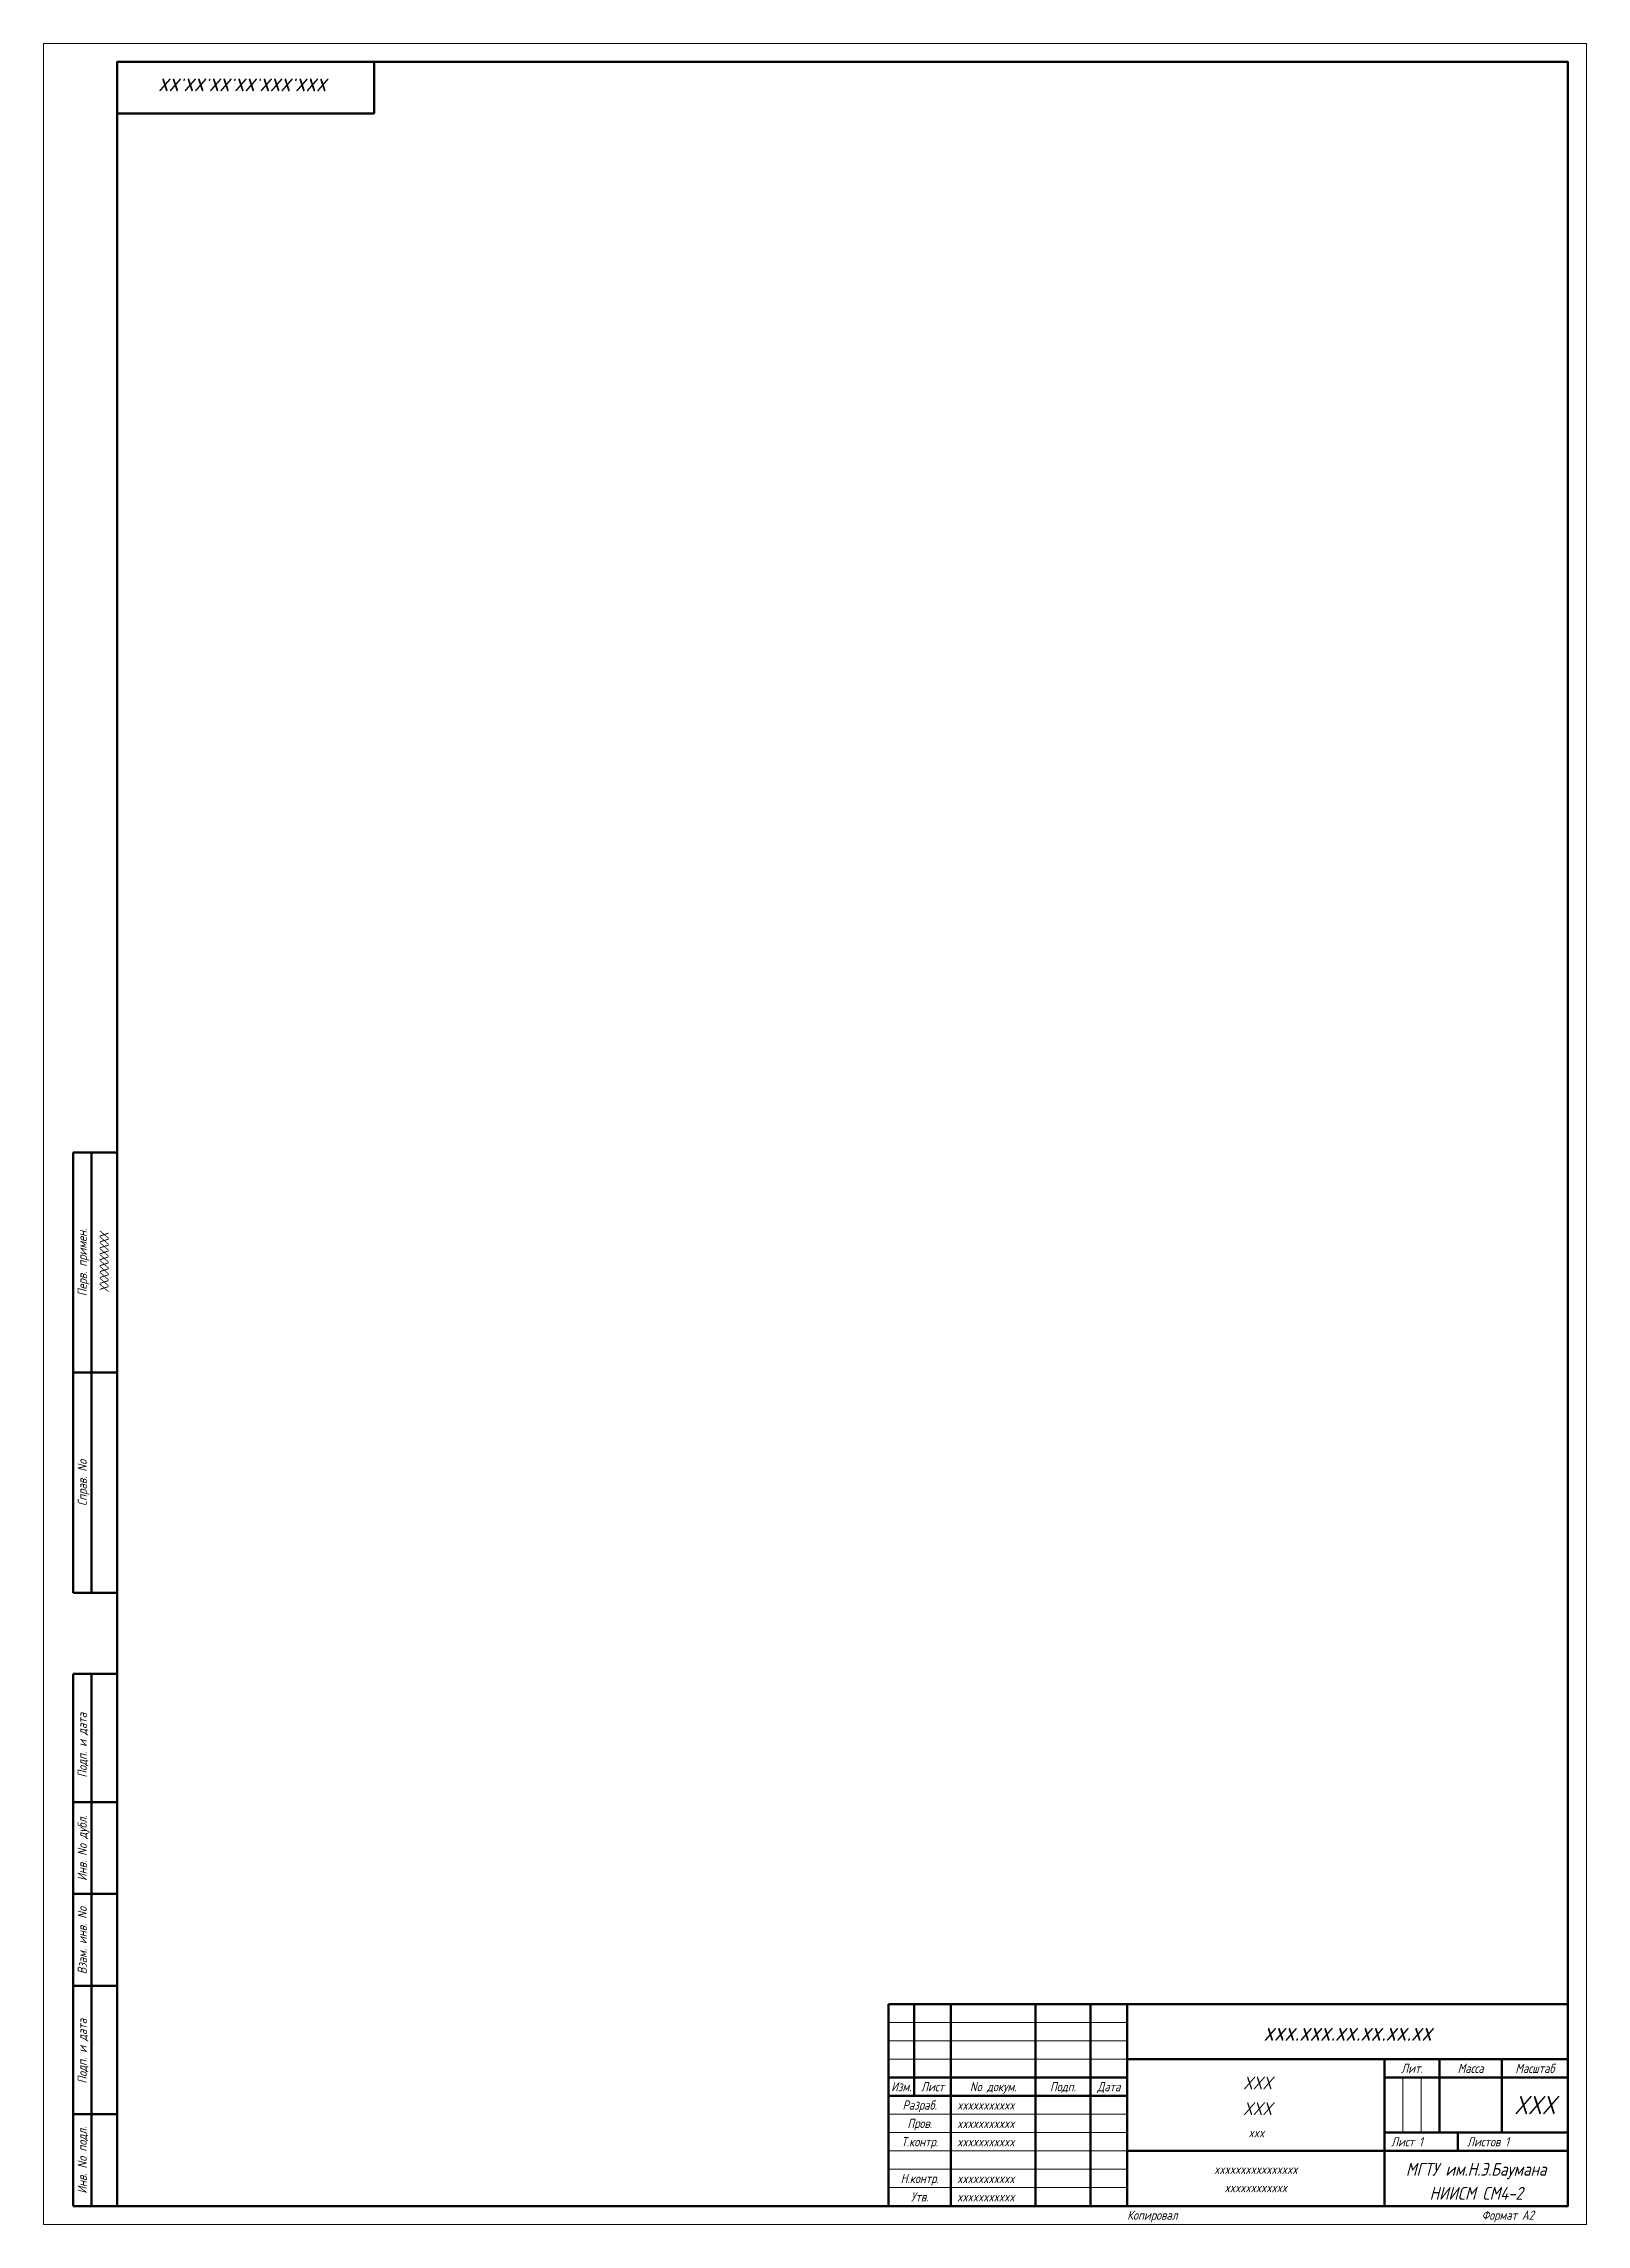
# Model space of a CAD drawing. Header units: millimetres. Extents: x 108 to 2419, y -459 to 1780.
# Drawn here: x 1369 to 1789, y 382 to 976 of the extents above; entities that cross this region are included whole.
import ezdxf
from ezdxf.enums import TextEntityAlignment as Align

# ---------------------------------------------------------------- set-up
doc = ezdxf.new("R2010")
doc.units = ezdxf.units.MM
for name, color, linetype, lineweight in [('OSN25', 2, 'Continuous', 20), ('OSN50', 3, 'Continuous', 50), ('TEXT', 1, 'Continuous', 30)]:
    doc.layers.add(name, color=color, linetype=linetype, lineweight=lineweight)
doc.styles.add('E', font='simplex.shx', dxfattribs={"width": 0.8, "oblique": 15})

msp = doc.modelspace()

# ---------------------------------------------------------------- texts
at = {"layer": 'TEXT', "style": 'E', "oblique": 15, "width": 0.8}
for s, height, rotation, p in [('xxx.xxx.xx.xx.xx.xx', 5, 180, (1424.37, 963.68)), ('Перв. примен.', 2.5, 90, (1379.87, 643.68)), ('ХХХХХХХХХХ', 2.5, 90, (1385.87, 643.68)), ('Справ. No', 2.5, 90, (1379.87, 583.68)), ('Подп. и дата', 2.5, 90, (1379.87, 512.18)), ('Инв. No дубл.', 2.5, 90, (1379.87, 484.17)), ('Взам. инв. No', 2.5, 90, (1379.87, 459.01)), ('Подп. и дата', 2.5, 90, (1379.87, 428.84)), ('Инв. No подл.', 2.5, 90, (1379.87, 399.17))]:
    msp.add_text(s, height=height, rotation=rotation, dxfattribs=at).set_placement(p, align=Align.MIDDLE_CENTER)
for s, height, p in [('xxx.xxx.xx.xx.xx.xx', 5, (1724.37, 434.18)), ('XXX', 3.5, (1699.87, 420.18)), ('Лит.', 2.5, (1741.87, 424.18)), ('Масса', 2.5, (1757.87, 424.18)), ('Масштаб', 2.5, (1775.37, 424.18)), ('Изм.', 2.5, (1602.87, 419.18)), ('Лист', 2.5, (1611.37, 419.18)), ('No докум.', 2.5, (1627.87, 419.18)), ('Подп.', 2.5, (1646.87, 419.18)), ('Дата', 2.5, (1659.37, 419.18)), ('XXX', 5, (1775.37, 414.18)), ('Разраб.', 2.5, (1607.87, 414.18)), ('Пров.', 2.5, (1607.87, 409.18)), ('XXX', 3.5, (1699.87, 413.18)), ('Т.контр.', 2.5, (1607.87, 404.18)), ('xxx', 2.5, (1699.52, 406.64)), ('МГТУ им.Н.Э.Баумана', 3.5, (1759.37, 396.68)), ('Н.контр.', 2.5, (1607.87, 394.18)), ('xxxxxxxxxxxxxxxx', 2.5, (1699.37, 396.68)), ('xxxxxxxxxxxx', 2.5, (1699.37, 391.68)), ('Утв.', 2.5, (1607.87, 389.18)), ('НИИСМ СМ4-2', 3.5, (1759.37, 390.14))]:
    msp.add_text(s, height=height, dxfattribs=at).set_placement(p, align=Align.MIDDLE_CENTER)
for s, p in [('xxxxxxxxxxx', (1618.07, 414.18)), ('xxxxxxxxxxx', (1618.07, 409.18)), ('xxxxxxxxxxx', (1618.07, 404.18)), ('Лист 1', (1736.21, 404.18)), ('Листов 1', (1756.88, 404.18)), ('xxxxxxxxxxx', (1618.07, 394.18)), ('xxxxxxxxxxx', (1618.07, 389.18))]:
    msp.add_text(s, height=2.5, dxfattribs=at).set_placement(p, align=Align.MIDDLE_LEFT)
at = {"layer": 'TEXT', "linetype": 'Continuous', "style": 'E', "oblique": 15, "width": 0.8}
for s, p in [('Копировал', (1664.37, 382.93)), ('Формат A2', (1760.87, 382.93))]:
    msp.add_text(s, height=2.5, dxfattribs=at).set_placement(p)

# ---------------------------------------------------------------- linework, layer by layer
at = {"layer": 'OSN25'}
for p, q in [((1599.37, 436.68), (1664.37, 436.68)), ((1599.37, 431.68), (1664.37, 431.68)), ((1599.37, 426.68), (1664.37, 426.68)), ((1739.37, 421.68), (1739.37, 406.68)), ((1744.37, 421.68), (1744.37, 406.68)), ((1599.37, 411.68), (1664.37, 411.68)), ((1599.37, 406.68), (1664.37, 406.68)), ((1599.37, 401.68), (1664.37, 401.68)), ((1599.37, 396.68), (1664.37, 396.68)), ((1599.37, 391.68), (1664.37, 391.68))]:
    msp.add_line(p, q, dxfattribs=at)
at = {"layer": 'OSN25', "linetype": 'Continuous'}
msp.add_lwpolyline([(1369.37, 381.68), (1789.37, 381.68), (1789.37, 975.68), (1369.37, 975.68)], close=True, dxfattribs=at)
at = {"layer": 'OSN50'}
for p, q in [((1382.37, 673.68), (1382.37, 553.68)), ((1382.37, 386.68), (1382.37, 531.68)), ((1749.37, 426.68), (1749.37, 406.68)), ((1766.37, 426.68), (1766.37, 406.68))]:
    msp.add_line(p, q, dxfattribs=at)
at = {"layer": 'OSN50', "linetype": 'Continuous'}
msp.add_lwpolyline([(1389.37, 386.68), (1784.37, 386.68), (1784.37, 970.68), (1389.37, 970.68)], close=True, dxfattribs=at)
at = {"layer": 'OSN50'}
for points in [[(1459.37, 956.68), (1459.37, 970.68)], [(1389.37, 956.68), (1459.37, 956.68)], [(1389.37, 673.68), (1377.37, 673.68)], [(1377.37, 673.68), (1377.37, 553.68)], [(1389.37, 613.68), (1377.37, 613.68)], [(1377.37, 553.68), (1389.37, 553.68)], [(1377.37, 386.68), (1377.37, 531.68)], [(1389.37, 531.68), (1377.37, 531.68)], [(1389.37, 496.68), (1377.37, 496.68)], [(1389.37, 471.68), (1377.37, 471.68)], [(1389.37, 446.68), (1377.37, 446.68)], [(1599.37, 441.68), (1784.37, 441.68)], [(1599.37, 386.68), (1599.37, 441.68)], [(1606.37, 441.68), (1606.37, 416.68)], [(1616.37, 441.68), (1616.37, 386.68)], [(1639.37, 441.68), (1639.37, 386.68)], [(1654.37, 441.68), (1654.37, 386.68)], [(1664.37, 441.68), (1664.37, 386.68)], [(1664.37, 426.68), (1784.37, 426.68)], [(1734.37, 426.68), (1734.37, 386.68)], [(1599.37, 421.68), (1664.37, 421.68)], [(1599.37, 416.68), (1664.37, 416.68)], [(1734.37, 421.68), (1784.37, 421.68)], [(1389.37, 411.68), (1377.37, 411.68)], [(1734.37, 406.68), (1784.37, 406.68)], [(1754.37, 406.68), (1754.37, 401.68)], [(1664.37, 401.68), (1784.37, 401.68)], [(1389.37, 386.68), (1377.37, 386.68)]]:
    msp.add_lwpolyline(points, dxfattribs=at)

msp.set_redraw_order([(e.dxf.handle, doc.entitydb.next_handle()) for e in msp.query("TEXT MTEXT ATTDEF DIMENSION ARC_DIMENSION")])  # texts and dimensions are drawn at this point

doc.saveas('drawing.dxf')
